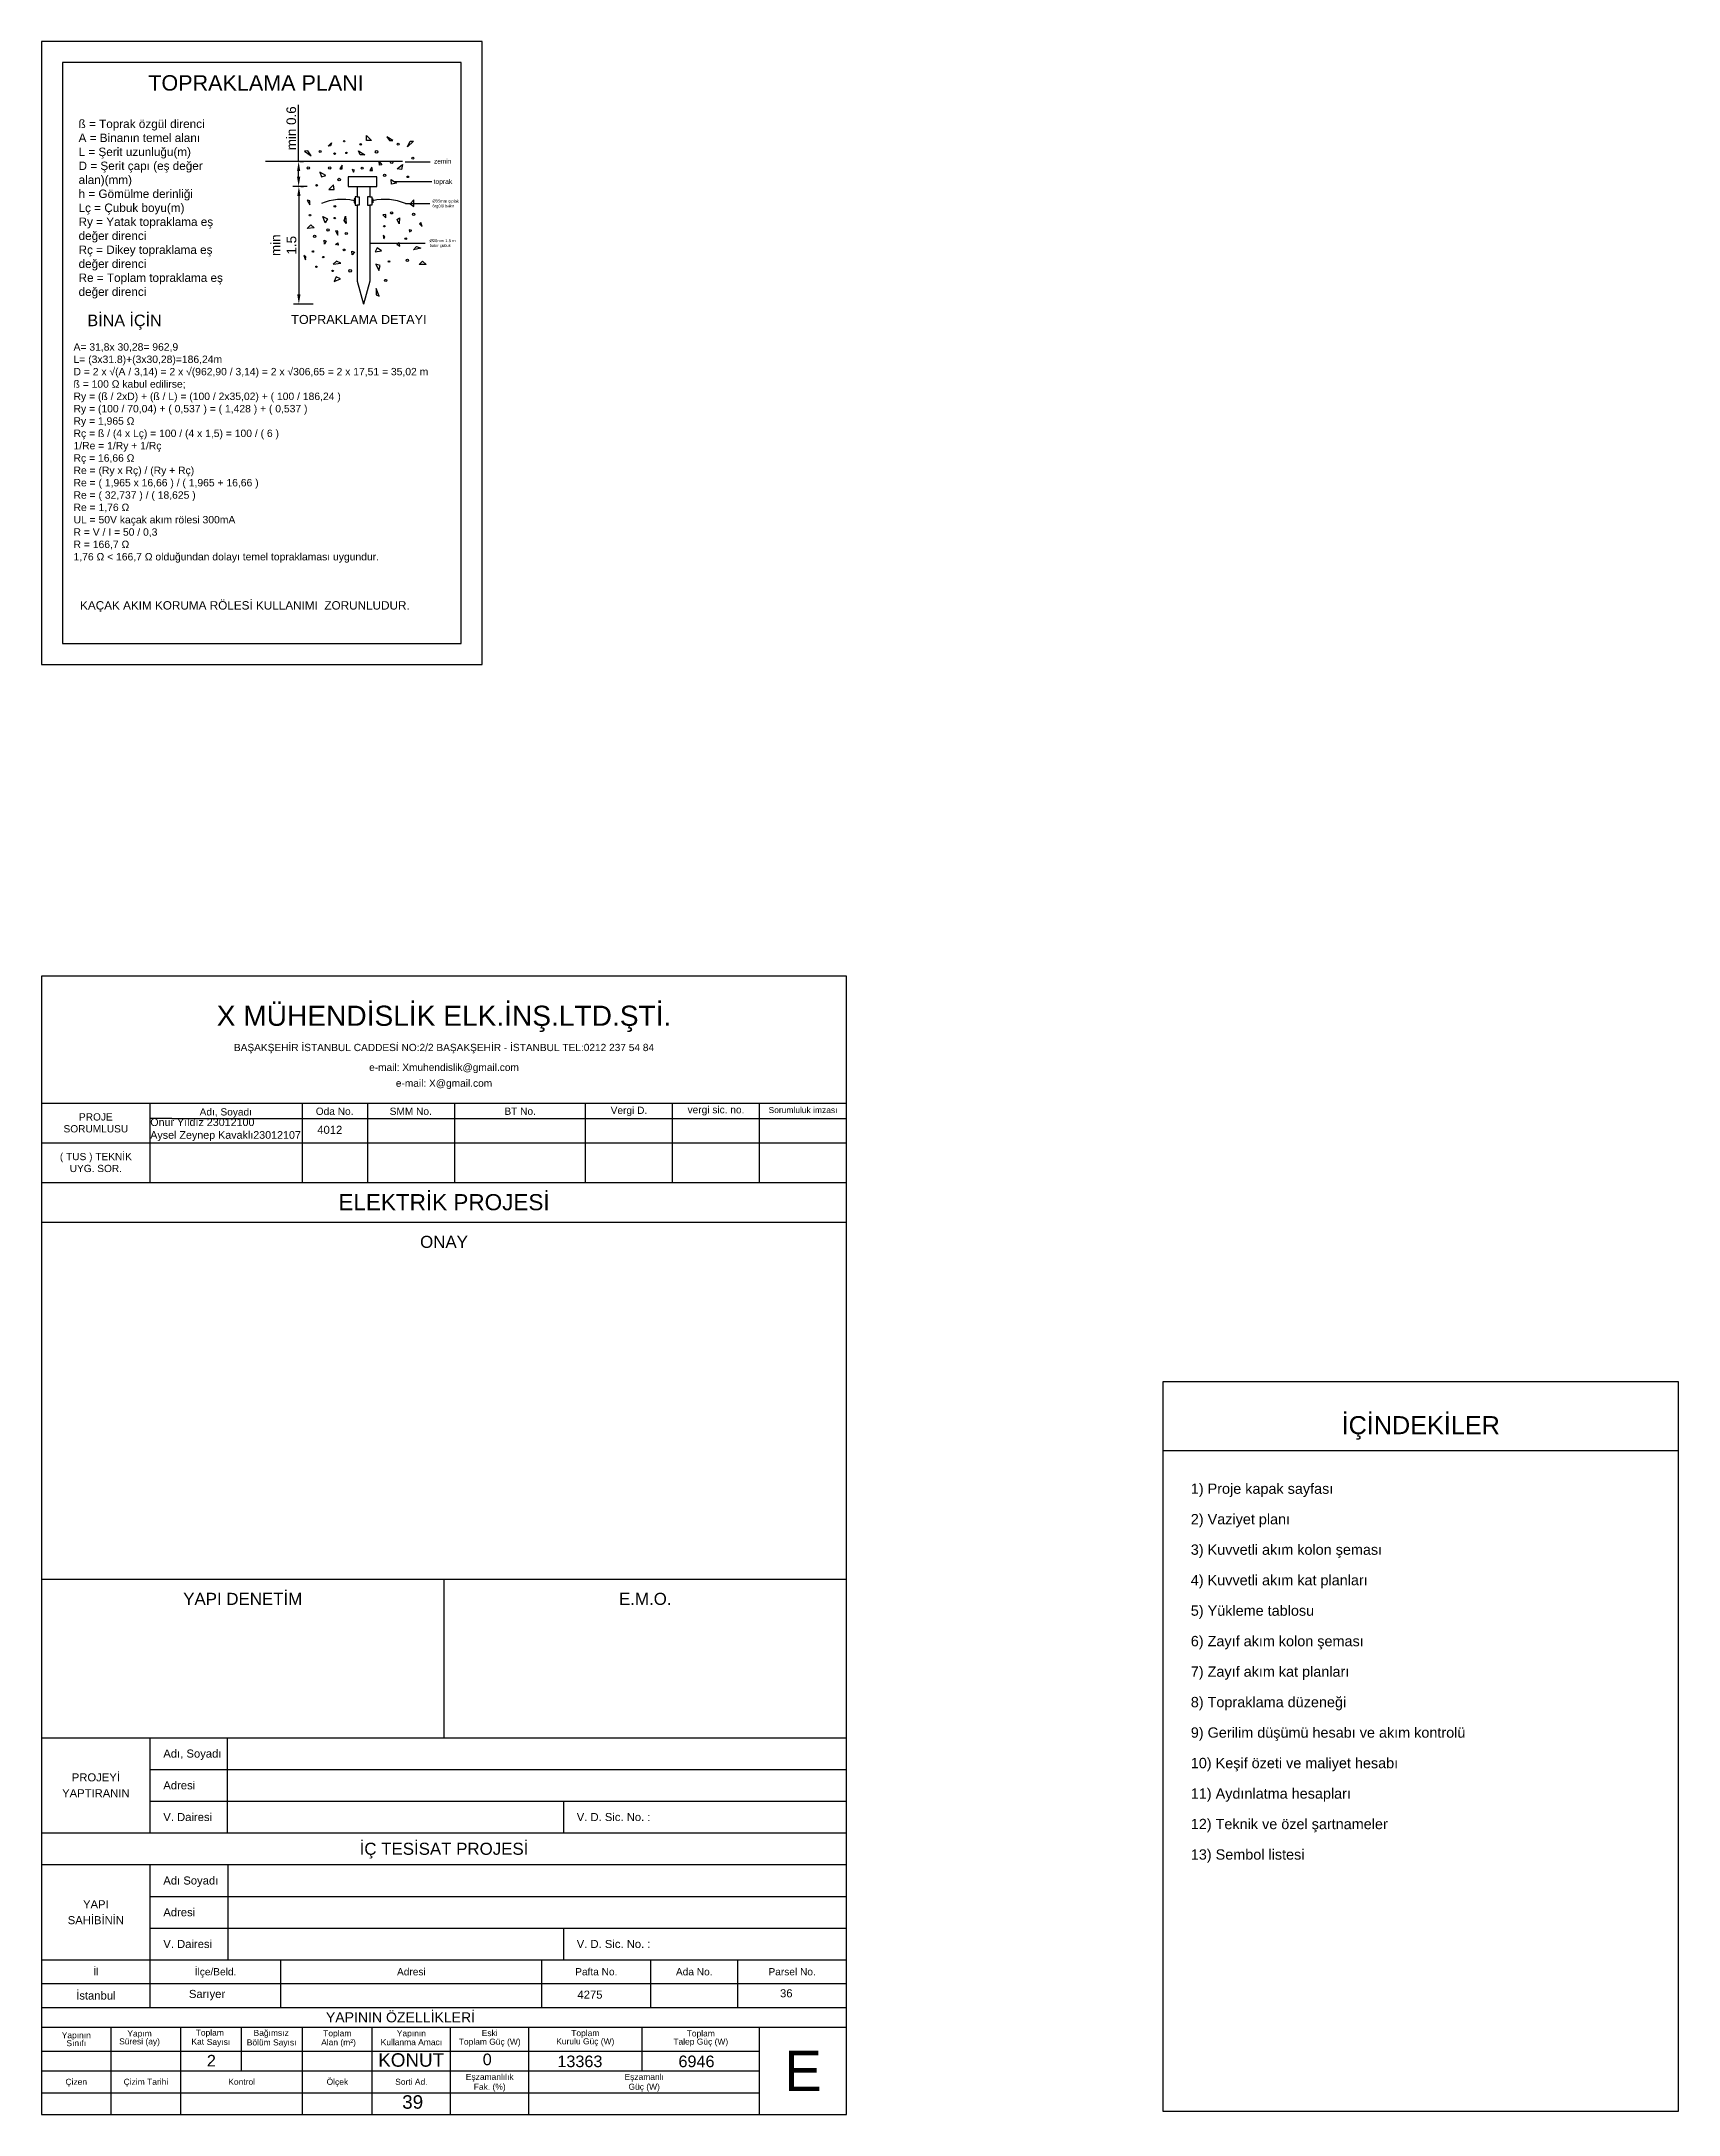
# Model space of a CAD drawing. Header units: millimetres. Extents: x 154 to 5560, y 36 to 724.
# Drawn here: x 154 to 581, y 151 to 692 of the extents above; entities that cross this region are included whole.
import ezdxf
from ezdxf.enums import TextEntityAlignment as Align

# ---------------------------------------------------------------- set-up
doc = ezdxf.new("R2010")
doc.units = ezdxf.units.MM
for name, color, linetype in [('İÇİNDEKİLER', 7, 'Continuous'), ('KAPAK', 7, 'Continuous'), ('topraklama', 104, 'Continuous'), ('VAZİYET PLANI', 7, 'Continuous')]:
    doc.layers.add(name, color=color, linetype=linetype)
doc.styles.get("Standard").update_dxf_attribs({"font": 'arial.ttf'})
doc.dimstyles.new('ISO-25', dxfattribs={"dimtxt": 2.5, "dimasz": 2.5, "dimexe": 1.25, "dimexo": 0.625, "dimtad": 1, "dimtxsty": 'Standard', "dimcen": 2.5, "dimadec": 0, "dimazin": 0, "dimtfac": 1, "dimtmove": 0, "dimatfit": 3, "dimfxl": 1, "dimarcsym": 0})

msp = doc.modelspace()

# ---------------------------------------------------------------- texts
for s, height, p in [('2', 3.027, (196.937, 163.25)), ('0', 3.027, (268.888, 163.583)), ('13363', 3.0268, (288.353, 163.074)), ('6946', 3.0268, (319.942, 163.065))]:
    msp.add_text(s, height=height).set_placement(p)
at = {"attachment_point": 1}
for s, width, insert, char_height in [('Onur Yıldız 23012100\\PAysel Zeynep Kavaklı23012107', 39.72973, (182.167, 410.597), 2), ('\\pxqc;KONUT', 20.43243, (240.008, 166.701), 3.5181)]:
    msp.add_mtext_dynamic_manual_height_columns(s, width=width, gutter_width=20, heights=[0], dxfattribs=dict(at, insert=insert, char_height=char_height))
at = {"layer": 'İÇİNDEKİLER'}
for s, height, p in [('TOPRAKLAMA PLANI', 4.02297, (209.755, 680.721)), ('BİNA İÇİN ', 3.0049, (176.046, 618.757)), ('TOPRAKLAMA DETAYI', 2.35694, (236.581, 619.008)), ('İÇİNDEKİLER', 4.70709, (513.562, 330.556))]:
    msp.add_text(s, height=height, dxfattribs=at).set_placement(p, align=Align.MIDDLE_CENTER)
for s, p in [('1) Proje kapak sayfası', (453.588, 313.988)), ('2) Vaziyet planı', (453.588, 306.035)), ('3) Kuvvetli akım kolon şeması', (453.588, 298.082)), ('4) Kuvvetli akım kat planları', (453.588, 290.129)), ('5) Yükleme tablosu', (453.588, 282.177)), ('6) Zayıf akım kolon şeması', (453.588, 274.224)), ('7) Zayıf akım kat planları', (453.588, 266.271)), ('8) Topraklama düzeneği', (453.588, 258.318)), ('9) Gerilim düşümü hesabı ve akım kontrolü', (453.588, 250.365)), ('10) Keşif özeti ve maliyet hesabı', (453.588, 242.412)), ('11) Aydınlatma hesapları', (453.588, 234.46)), ('12) Teknik ve özel şartnameler', (453.588, 226.507)), ('13) Sembol listesi', (453.588, 218.554))]:
    msp.add_text(s, height=2.68977, dxfattribs=at).set_placement(p, align=Align.MIDDLE_LEFT)
at = {"layer": 'KAPAK'}
for s, height, p in [('X MÜHENDİSLİK ELK.İNŞ.LTD.ŞTİ.', 5.25, (258.789, 437.364)), ('BAŞAKŞEHİR İSTANBUL CADDESİ NO:2/2 BAŞAKŞEHİR - İSTANBUL TEL:0212 237 54 84', 1.89, (258.789, 429.085)), ('e-mail: Xmuhendislik@gmail.com', 1.89, (258.789, 423.911)), ('e-mail: X@gmail.com', 1.89, (258.789, 419.771)), ('PROJE', 1.89, (167.978, 410.975)), ('Adı, Soyadı', 1.89, (201.876, 412.287)), ('Oda No.', 1.89, (230.254, 412.444)), ('SMM No.', 1.89, (250.119, 412.444)), ('BT No.', 1.89, (278.654, 412.444)), ('Vergi D.', 1.89, (307.032, 412.694)), ('vergi sic. no.', 1.89, (329.735, 412.854)), ('Sorumluluk imzası', 1.575, (352.438, 412.755)), ('SORUMLUSU', 1.89, (167.978, 407.871)), ('( TUS ) TEKNİK', 1.89, (167.978, 400.627)), ('UYG. SOR.', 1.89, (167.978, 397.522)), ('ELEKTRİK PROJESİ', 4.2, (258.789, 388.726)), ('ONAY', 3.15, (258.789, 378.378)), ('YAPI DENETİM', 3.15, (206.289, 285.242)), ('E.M.O.', 3.15, (311.289, 285.242)), ('PROJEYİ', 2.1, (167.978, 238.674)), ('YAPTIRANIN', 2.1, (167.978, 234.534)), ('İÇ TESİSAT PROJESİ', 3.15, (258.789, 220.047)), ('YAPI', 2.1, (167.978, 205.559)), ('SAHİBİNİN', 2.1, (167.978, 201.419)), ('İl', 1.89, (167.978, 187.967)), ('İlçe/Beld.', 1.89, (199.194, 187.967)), ('Adresi', 1.89, (250.276, 187.967)), ('Pafta No.', 1.89, (298.519, 187.967)), ('Ada No.', 1.89, (324.059, 187.967)), ('Parsel No.', 1.89, (349.6, 187.967)), ('İstanbul', 2.1, (167.978, 181.757)), ('YAPININ ÖZELLİKLERİ', 2.625, (247.438, 176.066)), ('Yapının', 1.575, (162.87, 171.409)), ('Sınıfı', 1.575, (162.87, 169.339)), ('Süresi (ay)', 1.575, (179.374, 169.795)), ('Yapım', 1.575, (179.374, 171.864)), ('Kat', 1.575, (194.557, 169.761)), ('Toplam', 1.575, (197.69, 172.082)), ('Sayısı', 1.575, (199.96, 169.653)), ('Bölüm Sayısı', 1.575, (213.83, 169.524)), ('Bağımsız', 1.575, (213.703, 172.022)), ('Alan (m²)', 1.575, (231.277, 169.553)), ('Toplam', 1.575, (230.941, 171.91)), ('Kullanma Amacı', 1.575, (250.276, 169.591)), ('Yapının', 1.575, (250.276, 171.908)), ('Toplam Güç (W)', 1.575, (270.708, 169.71)), ('Eski', 1.575, (270.708, 171.959)), ('Kurulu Güç (W)', 1.575, (295.643, 169.805)), ('Toplam', 1.575, (295.643, 171.96)), ('Talep Güç (W)', 1.575, (325.762, 169.745)), ('Toplam', 1.575, (325.762, 171.877)), ('E', 10.5, (352.438, 162.095)), ('Çizen', 1.575, (162.87, 159.25)), ('Çizim Tarihi', 1.575, (181.032, 159.25)), ('Kontrol', 1.575, (206.005, 159.25)), ('Ölçek', 1.575, (230.978, 159.25)), ('Sorti Ad.', 1.575, (250.276, 159.25)), ('Eşzamanlılık', 1.575, (270.708, 160.543)), ('Fak. (%)', 1.575, (270.708, 157.956)), ('Eşzamanlı', 1.575, (311.005, 160.543)), ('Güç (W)', 1.575, (311.005, 157.956))]:
    msp.add_text(s, height=height, dxfattribs=at).set_placement(p, align=Align.MIDDLE_CENTER)
for s, p in [('Adı, Soyadı', (185.573, 244.883)), ('Adresi', (185.573, 236.604)), ('V. Dairesi', (185.573, 228.325)), ('V. D. Sic. No. :', (293.411, 228.325)), ('Adı Soyadı', (185.573, 211.768)), ('Adresi', (185.573, 203.489)), ('V. Dairesi', (185.573, 195.21)), ('V. D. Sic. No. :', (293.411, 195.21))]:
    msp.add_text(s, height=2.1, dxfattribs=at).set_placement(p, align=Align.MIDDLE_LEFT)
at = {"layer": 'topraklama', "color": 250, "attachment_point": 1}
for s, width, gutter_width, heights, insert, char_height in [('{\\C0;\\c16777215;\\Pß = Toprak özgül direnci^JA = Binanın temel alanı^JL = Şerit uzunluğu(m)^JD = Şerit çapı (eş değer alan)(mm)^Jh = Gömülme derinliği^JLç = Çubuk boyu(m)^JRy = Yatak topraklama eş değer direnci^JRç = Dikey topraklama eş değer direnci^JRe = Toplam topraklama eş değer direnci}', 42.81721, 10.947, [0], (163.469, 674.789), 2.189372), ('{\\C0;\\c16777215;A= 31,8x 30,28= 962,9\\PL= (3x31.8)+(3x30,28)=186,24m^JD = 2 x √(A / 3,14) = 2 x √(962,90 / 3,14) = 2 x √306,65 = 2 x 17,51 = 35,02 m^Jß = 100 Ω kabul edilirse;^JRy = (ß / 2xD) + (ß / L) = (100 / 2x35,02) + ( 100 / 186,24 )^JRy = (100 / 70,04) + ( 0,537 ) = ( 1,428 ) + ( 0,537 )^JRy = 1,965 Ω\\P\\pxt17;Rç = ß / (4 x Lç) = 100 / (4 x 1,5) = 100 / ( 6 )^J1/Re = 1/Ry + 1/Rç^JRç = 16,66 Ω^JRe = (Ry x Rç) / (Ry + Rç)^JRe = ( 1,965 x 16,66 ) / ( 1,965 + 16,66 )^JRe = ( 32,737 ) / ( 18,625 )^JRe = 1,76 Ω\\PUL = 50V kaçak akım rölesi 300mA^JR = V / I = 50 / 0,3^JR = 166,7 Ω^J1,76 Ω < 166,7 Ω olduğundan dolayı temel topraklaması uygundur.}', 94.33629, 3.517, [70.1], (162.153, 612.801), 1.931005), ('{\\C0;\\c16777215;KAÇAK AKIM KORUMA RÖLESİ KULLANIMI  ZORUNLUDUR.}', 88.80432, 10.947, [0], (163.858, 545.512), 2.18937)]:
    msp.add_mtext_dynamic_manual_height_columns(s, width=width, gutter_width=gutter_width, heights=heights, dxfattribs=dict(at, insert=insert, char_height=char_height))
at = {"layer": 'topraklama', "color": 240, "true_color": 0xed1f24, "attachment_point": 1}
for s, width, gutter_width, insert, char_height in [('zemin', 3.17847, 6.087, (256.172, 660.888), 1.2175), ('toprak', 3.2615, 6.246, (256.078, 655.624), 1.2493), ('%%C95mm çıplak örgülü bakır', 9.19623, 3.832, (255.769, 650.279), 0.76648), ('%%C20mm 1.5 m bakır çubuk', 7.72651, 3.832, (255.022, 639.944), 0.76648)]:
    msp.add_mtext_dynamic_manual_height_columns(s, width=width, gutter_width=gutter_width, heights=[0], dxfattribs=dict(at, insert=insert, char_height=char_height))
at = {"layer": 'VAZİYET PLANI', "attachment_point": 1}
for s, width, gutter_width, insert, char_height in [('4012', 12.95397, 20, (225.731, 408.654), 2.1), ('Sarıyer', 20.34328, 20, (192.253, 183.225), 2.1), ('4275', 12.95397, 20, (293.591, 183.039), 2.1), ('36', 12.95397, 20, (346.436, 183.391), 2.1), ('39', 21.70188, 33.506, (247.886, 155.749), 3.5181)]:
    msp.add_mtext_dynamic_manual_height_columns(s, width=width, gutter_width=gutter_width, heights=[0], dxfattribs=dict(at, insert=insert, char_height=char_height))

# ---------------------------------------------------------------- blocks, each defined once
blk = doc.blocks.new('*D346')
at = {"layer": 'Defpoints', "color": 0, "transparency": 16777216}
for p in [(221.23, 653.72), (220.93, 623.02), (221.23, 623.02)]:
    blk.add_point(p, dxfattribs=at)
at = {"layer": 'topraklama', "color": 0, "lineweight": -2, "transparency": 16777216}
for p, q in [((220.6, 653.72), (219.68, 653.72)), ((220.93, 651.22), (220.93, 625.52)), ((220.6, 623.02), (219.68, 623.02))]:
    blk.add_line(p, q, dxfattribs=at)
at = {"layer": 'topraklama', "color": 0, "transparency": 16777216}
for points in [[(220.51, 651.22), (221.35, 651.22), (220.93, 653.72)], [(220.51, 625.52), (221.35, 625.52), (220.93, 623.02)]]:
    blk.add_solid(points, dxfattribs=at)
at = {"layer": 'topraklama', "color": 0, "transparency": 16777216, "insert": (216.95, 638.37), "char_height": 2.5, "width": 8.4413, "attachment_point": 5, "rotation": 90}
blk.add_mtext('min 1.5', dxfattribs=at)
blk = doc.blocks.new('*D347')
at = {"layer": 'Defpoints', "color": 0, "transparency": 16777216}
for p in [(220.52, 660.22), (220.87, 660.22), (220.82, 653.72)]:
    blk.add_point(p, dxfattribs=at)
at = {"layer": 'topraklama', "color": 0, "lineweight": -2, "transparency": 16777216}
for p, q in [((220.87, 660.22), (220.87, 675.04)), ((221.15, 660.22), (222.12, 660.22)), ((220.87, 656.22), (220.87, 657.72)), ((221.44, 653.72), (222.12, 653.72))]:
    blk.add_line(p, q, dxfattribs=at)
at = {"layer": 'topraklama', "color": 0, "transparency": 16777216}
for points in [[(220.45, 657.72), (221.29, 657.72), (220.87, 660.22)], [(220.45, 656.22), (221.29, 656.22), (220.87, 653.72)]]:
    blk.add_solid(points, dxfattribs=at)
at = {"layer": 'topraklama', "color": 0, "transparency": 16777216, "insert": (218.97, 668.88), "char_height": 2.5, "width": 11.3176, "attachment_point": 5, "rotation": 90}
blk.add_mtext('min 0.6', dxfattribs=at)

# ---------------------------------------------------------------- dimensions: what is measured, and where the dimension line sits
at = {"layer": 'topraklama', "color": 3}
for base, p1, p2, text, picture, middle in [((220.869, 660.224), (220.816, 653.722), (220.525, 660.224), 'min 0.6', '*D347', (218.968, 668.88)), ((220.93, 623.022), (221.226, 653.722), (221.226, 623.022), 'min 1.5', '*D346', (216.946, 638.372))]:
    dim = msp.add_linear_dim(base=base, p1=p1, p2=p2, angle=90, text=text, dimstyle='ISO-25', dxfattribs=at)
    dim.commit()
    dim.dimension.update_dxf_attribs({"geometry": picture, "text_midpoint": middle})

# ---------------------------------------------------------------- linework, layer by layer
at = {"layer": 'İÇİNDEKİLER'}
for p, q in [((580.807, 341.823), (446.318, 341.823)), ((446.318, 341.823), (446.318, 151.618)), ((580.807, 151.618), (580.807, 341.823)), ((446.318, 323.929), (580.807, 323.929)), ((446.318, 151.618), (580.807, 151.618))]:
    msp.add_line(p, q, dxfattribs=at)
at = {"layer": 'KAPAK'}
for p, q in [((268.731, 691.529), (153.789, 691.529)), ((153.789, 691.529), (153.789, 528.968)), ((268.731, 528.968), (268.731, 691.529)), ((263.258, 686.055), (159.263, 686.055)), ((159.263, 686.055), (159.263, 534.441)), ((263.258, 534.441), (263.258, 686.055)), ((159.263, 534.441), (263.258, 534.441)), ((153.789, 528.968), (268.731, 528.968)), ((363.789, 447.712), (153.789, 447.712)), ((153.789, 447.712), (153.789, 150.712)), ((363.789, 150.712), (363.789, 447.712)), ((153.789, 414.597), (363.789, 414.597)), ((182.167, 393.9), (182.167, 414.597)), ((221.897, 393.9), (221.897, 414.597)), ((238.924, 393.9), (238.924, 414.597)), ((261.627, 393.9), (261.627, 414.597)), ((295.681, 393.9), (295.681, 414.597)), ((318.384, 393.9), (318.384, 414.597)), ((341.086, 393.9), (341.086, 414.597)), ((187.774, 410.597), (182.167, 410.597)), ((187.774, 410.597), (363.789, 410.597)), ((153.789, 404.249), (363.789, 404.249)), ((153.789, 393.9), (363.789, 393.9)), ((153.789, 383.552), (363.789, 383.552)), ((153.789, 290.416), (363.789, 290.416)), ((258.789, 249.022), (258.789, 290.416)), ((153.789, 249.022), (363.789, 249.022)), ((182.167, 224.186), (182.167, 249.022)), ((182.167, 240.744), (363.789, 240.744)), ((182.167, 232.465), (363.789, 232.465)), ((290.005, 224.186), (290.005, 232.465)), ((153.789, 224.186), (363.789, 224.186)), ((153.789, 215.907), (363.789, 215.907)), ((182.167, 191.071), (182.167, 215.907)), ((182.167, 207.629), (363.789, 207.629)), ((182.167, 199.35), (363.789, 199.35)), ((290.005, 191.071), (290.005, 199.35)), ((153.789, 191.071), (363.789, 191.071)), ((182.167, 178.653), (182.167, 191.071)), ((216.222, 178.653), (216.222, 191.071)), ((284.33, 178.653), (284.33, 191.071)), ((312.708, 178.653), (312.708, 191.071)), ((335.411, 178.653), (335.411, 191.071)), ((153.789, 184.862), (363.789, 184.862)), ((153.789, 178.653), (363.789, 178.653)), ((153.789, 173.479), (363.789, 173.479)), ((171.951, 162.095), (171.951, 173.479)), ((190.113, 162.095), (190.113, 173.479)), ((206.005, 162.095), (206.005, 173.479)), ((221.897, 162.095), (221.897, 173.479)), ((240.059, 162.095), (240.059, 173.479)), ((260.492, 162.095), (260.492, 173.479)), ((280.924, 162.095), (280.924, 173.479)), ((310.438, 162.095), (310.438, 173.479)), ((341.086, 150.712), (341.086, 173.479)), ((153.789, 167.27), (341.086, 167.27)), ((153.789, 162.095), (341.086, 162.095)), ((171.951, 150.712), (171.951, 162.095)), ((190.113, 150.712), (190.113, 162.095)), ((221.897, 150.712), (221.897, 162.095)), ((240.059, 150.712), (240.059, 162.095)), ((260.492, 150.712), (260.492, 162.095)), ((280.924, 150.712), (280.924, 162.095)), ((153.789, 156.404), (341.086, 156.404)), ((153.789, 150.712), (363.789, 150.712))]:
    msp.add_line(p, q, dxfattribs=at)
at = {"layer": 'topraklama', "color": 3}
for p, q in [((238.556, 665.69), (238.578, 667.012)), ((239.836, 665.69), (238.556, 665.69)), ((238.578, 667.012), (239.836, 665.69)), ((245.44, 665.691), (243.919, 666.662)), ((243.919, 666.662), (244.539, 665.686)), ((244.539, 665.686), (245.44, 665.691)), ((250.838, 665.541), (249.293, 664.033)), ((249.293, 664.033), (249.978, 665.507)), ((249.978, 665.507), (250.838, 665.541)), ((247.943, 660.224), (212.262, 660.224)), ((223.233, 663.021), (222.382, 662.895)), ((222.382, 662.895), (224.179, 661.698)), ((224.179, 661.698), (223.233, 663.021)), ((228.53, 664.196), (229.46, 665.068)), ((229.156, 664.31), (228.53, 664.196)), ((229.46, 665.068), (229.156, 664.31)), ((236.486, 663.029), (238.114, 661.944)), ((236.939, 661.944), (236.486, 663.029)), ((238.114, 661.944), (236.939, 661.944)), ((241.85, 660.186), (242.562, 659.348)), ((242.006, 659.244), (241.85, 660.186)), ((226.362, 657.464), (226.808, 656.178)), ((227.935, 656.568), (226.362, 657.464)), ((226.808, 656.178), (227.935, 656.568)), ((232.204, 659.289), (231.658, 658.334)), ((231.658, 658.334), (232.223, 658.334)), ((232.223, 658.334), (232.204, 659.289)), ((241.253, 656.195), (233.833, 656.195)), ((233.833, 656.195), (233.833, 653.722)), ((234.841, 658.097), (235.178, 657.452)), ((235.474, 657.963), (234.841, 658.097)), ((235.178, 657.452), (235.474, 657.963)), ((239.923, 658.697), (239.427, 657.886)), ((239.427, 657.886), (240.143, 657.886)), ((240.143, 657.886), (239.923, 658.697)), ((241.253, 653.722), (241.253, 656.195)), ((242.562, 659.348), (242.006, 659.244)), ((245.001, 655.508), (246.419, 654.54)), ((245.076, 654.288), (245.001, 655.508)), ((246.419, 654.54), (245.076, 654.288)), ((246.547, 658.299), (247.927, 659.469)), ((247.726, 658.123), (246.547, 658.299)), ((247.927, 659.469), (247.726, 658.123)), ((223.077, 653.722), (219.376, 653.722)), ((223.136, 650.155), (223.831, 648.872)), ((223.831, 649.994), (223.136, 650.155)), ((223.831, 648.872), (223.831, 649.994)), ((229.968, 654.111), (228.754, 652.897)), ((228.754, 652.897), (230.12, 652.897)), ((230.12, 652.897), (229.968, 654.111)), ((233.833, 653.722), (236.155, 653.722)), ((235.607, 650.493), (235.334, 650.493)), ((235.334, 650.493), (235.334, 649.438)), ((235.334, 649.438), (235.607, 649.438)), ((236.155, 650.985), (235.607, 650.985)), ((235.607, 650.985), (235.607, 648.796)), ((235.607, 650.985), (235.607, 650.493)), ((236.155, 653.722), (236.155, 650.985)), ((236.155, 653.722), (239.398, 653.722)), ((236.155, 653.722), (236.155, 650.985)), ((236.155, 650.985), (236.702, 650.985)), ((236.702, 650.985), (236.702, 648.796)), ((239.398, 650.985), (238.851, 650.985)), ((238.851, 650.985), (238.851, 648.796)), ((239.398, 653.722), (239.398, 650.985)), ((239.398, 653.722), (241.253, 653.722)), ((239.398, 650.985), (239.946, 650.985)), ((239.946, 650.985), (239.946, 648.796)), ((239.946, 650.493), (240.219, 650.493)), ((240.219, 649.438), (239.946, 649.438)), ((240.219, 650.493), (240.219, 649.438)), ((250.883, 650.191), (249.929, 649.213)), ((249.929, 649.213), (250.904, 648.474)), ((250.904, 648.474), (250.883, 650.191)), ((223.095, 642.73), (224.043, 643.707)), ((224.043, 643.707), (224.899, 642.877)), ((227.781, 644.245), (227.193, 645.858)), ((227.193, 645.858), (228.431, 645.28)), ((228.431, 645.28), (227.781, 644.245)), ((232.781, 644.83), (233.123, 645.909)), ((233.229, 644.013), (232.781, 644.83)), ((233.123, 645.909), (233.229, 644.013)), ((235.607, 648.796), (236.155, 648.796)), ((236.155, 648.796), (236.155, 628.989)), ((236.702, 648.796), (236.155, 648.796)), ((238.851, 648.796), (239.398, 648.796)), ((239.398, 648.796), (239.398, 628.989)), ((239.946, 648.796), (239.398, 648.796)), ((243.618, 646.39), (242.805, 646.314)), ((242.805, 646.314), (243.618, 645.502)), ((243.618, 645.502), (243.618, 646.39)), ((246.535, 645.084), (247.146, 645.501)), ((247.081, 643.977), (246.535, 645.084)), ((247.146, 645.501), (247.081, 643.977)), ((252.75, 644.316), (252.355, 643.911)), ((252.355, 643.911), (253.052, 643.259)), ((253.052, 643.259), (252.75, 644.316)), ((224.899, 642.877), (223.095, 642.73)), ((227.618, 638.607), (227.526, 639.703)), ((227.526, 639.703), (228.039, 639.464)), ((228.039, 639.464), (227.618, 638.607)), ((230.512, 638.572), (231.09, 639.015)), ((231.142, 638.426), (230.512, 638.572)), ((230.514, 642.144), (231.094, 640.986)), ((231.094, 642.065), (230.514, 642.144)), ((231.09, 639.015), (231.142, 638.426)), ((231.094, 640.986), (231.094, 642.065)), ((242.96, 640.866), (243.064, 640.064)), ((243.349, 640.561), (242.96, 640.866)), ((243.064, 640.064), (243.349, 640.561)), ((247.006, 639.065), (246.506, 638.553)), ((246.506, 638.553), (247.241, 638.144)), ((247.241, 638.144), (247.006, 639.065)), ((250.358, 642.202), (249.66, 642.412)), ((249.66, 642.412), (249.82, 641.843)), ((249.82, 641.843), (250.358, 642.202)), ((222.214, 635.712), (222.688, 634.529)), ((222.733, 635.345), (222.214, 635.712)), ((222.688, 634.529), (222.733, 635.345)), ((230.786, 634.199), (229.917, 633.407)), ((229.917, 633.407), (231.852, 633.702)), ((231.852, 633.702), (230.786, 634.199)), ((234.863, 635.88), (234.757, 636.825)), ((234.757, 636.825), (235.406, 636.522)), ((235.406, 636.522), (234.863, 635.88)), ((241.397, 637.699), (240.814, 636.624)), ((240.814, 636.624), (242.508, 636.903)), ((242.178, 633.103), (241.035, 633.442)), ((241.035, 633.442), (241.791, 631.798)), ((242.508, 636.903), (241.397, 637.699)), ((241.791, 631.798), (242.178, 633.103)), ((250.828, 637.173), (251.649, 638.015)), ((252.742, 637.582), (250.828, 637.173)), ((251.649, 638.015), (252.742, 637.582)), ((252.309, 633.325), (253.202, 634.242)), ((254.134, 633.304), (252.309, 633.325)), ((253.202, 634.242), (254.134, 633.304)), ((230.669, 630.12), (230.13, 628.913)), ((230.13, 628.913), (231.829, 629.579)), ((231.829, 629.579), (230.669, 630.12)), ((236.155, 628.989), (237.776, 623.022)), ((239.398, 628.989), (237.776, 623.022)), ((224.643, 623.022), (219.491, 623.022)), ((241.1, 627.084), (241.098, 625.458)), ((241.098, 625.458), (241.863, 625.064)), ((241.863, 625.064), (241.1, 627.084))]:
    msp.add_line(p, q, dxfattribs=at)
at = {"layer": 'topraklama'}
for p, q in [((255.194, 660.069), (248.632, 660.069)), ((245.71, 655.024), (255.573, 655.024)), ((248.758, 649.225), (255.049, 649.225)), ((239.398, 638.892), (253.872, 638.892))]:
    msp.add_line(p, q, dxfattribs=at)
at = {"layer": 'topraklama', "color": 3}
for centre, radius in [((232.751, 665.485), 0.175), ((226.504, 662.838), 0.257), ((230.247, 662.263), 0.196), ((233.32, 662.443), 0.166), ((237.057, 664.683), 0.186), ((241.205, 662.718), 0.337), ((245.147, 660.032), 0.302), ((246.798, 664.725), 0.257), ((250.661, 661.075), 0.285), ((223.38, 658.538), 0.285), ((228.991, 658.53), 0.302), ((231.446, 655.504), 0.325), ((237.443, 658.469), 0.238), ((243.292, 656.605), 0.325), ((249.365, 656.221), 0.204), ((225.548, 654.007), 0.204), ((223.819, 646.207), 0.204), ((230.33, 648.516), 0.227), ((230.303, 645.452), 0.189), ((245.134, 646.785), 0.259), ((250.87, 646.444), 0.325), ((225.027, 640.653), 0.302), ((228.531, 642.357), 0.325), ((233.308, 641.407), 0.271), ((243.227, 643.319), 0.18), ((248.808, 640.079), 0.238), ((224.587, 636.739), 0.196), ((225.494, 632.761), 0.175), ((227.296, 635.277), 0.166), ((232.713, 637.135), 0.238), ((244.467, 634.133), 0.204), ((249.225, 634.42), 0.337), ((229.736, 631.667), 0.186), ((234.326, 631.695), 0.337), ((243.59, 629.187), 0.285)]:
    msp.add_circle(centre, radius, dxfattribs=at)
for centre, start, end in [((232.182, 636.695), 76.64146, 113.26725), ((243.37, 636.695), 66.73275, 103.35854)]:
    msp.add_arc(centre, 13.639, start, end, dxfattribs=at)
at = {"layer": 'VAZİYET PLANI'}
for p, q in [((202.27, 249.022), (202.27, 224.186)), ((202.43, 215.907), (202.43, 191.071))]:
    msp.add_line(p, q, dxfattribs=at)

msp.set_redraw_order([(e.dxf.handle, doc.entitydb.next_handle()) for e in msp.query("TEXT MTEXT ATTDEF DIMENSION ARC_DIMENSION")])  # texts and dimensions are drawn at this point

doc.saveas('drawing.dxf')
